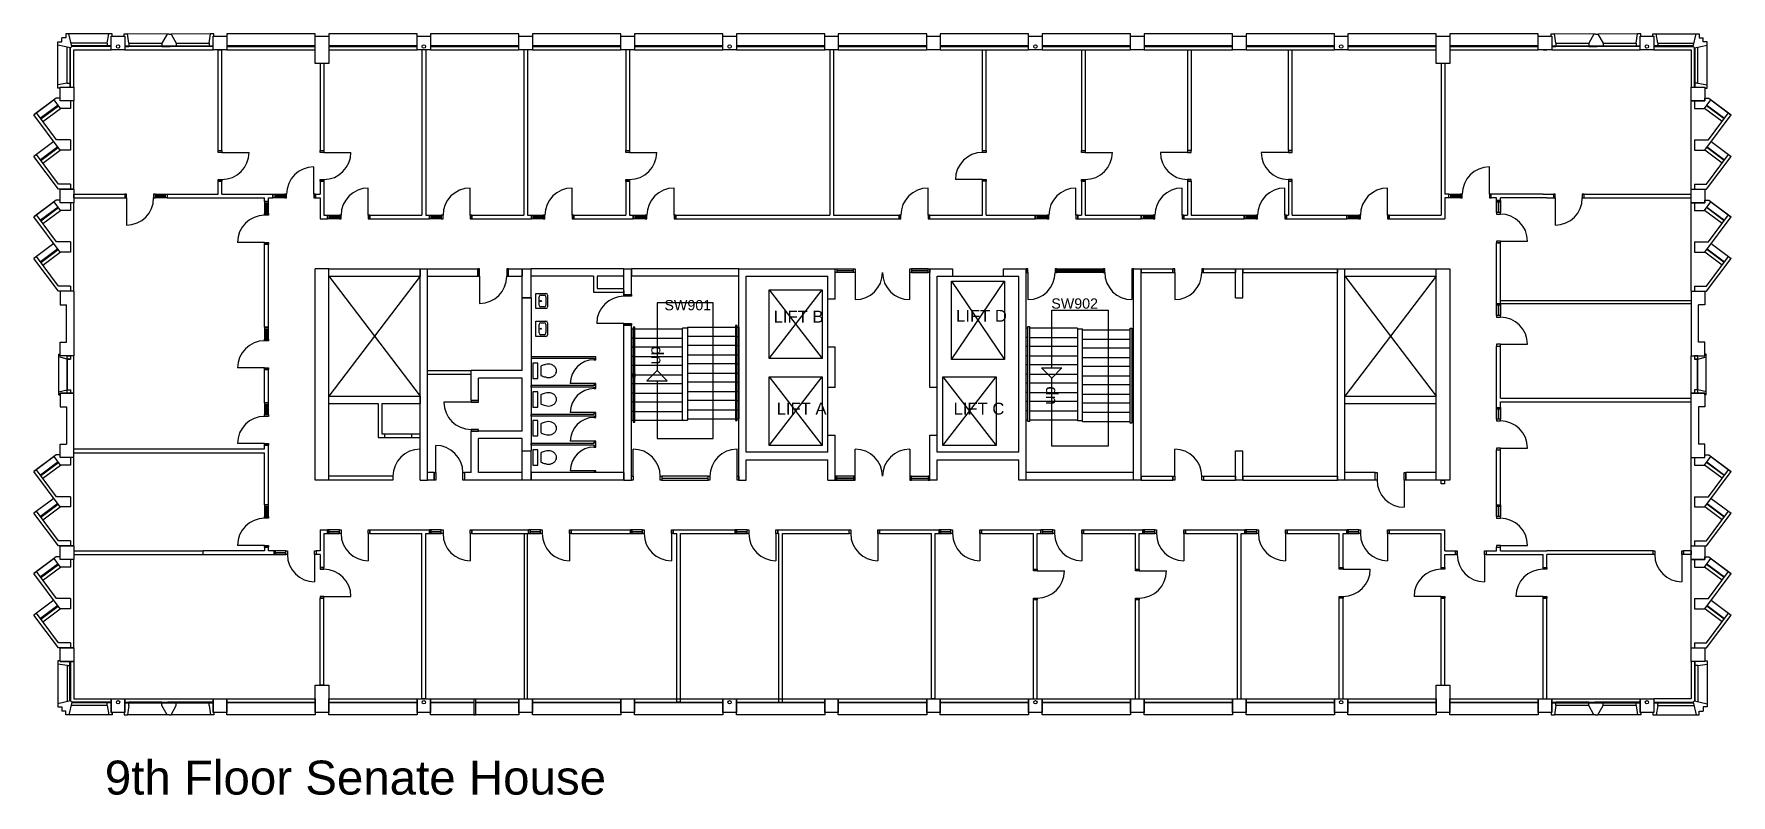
# Model space of a CAD drawing. Header units: millimetres. Extents: x -690 to 49260, y -22063 to 338.
import ezdxf

# ---------------------------------------------------------------- set-up
doc = ezdxf.new("R2010")
doc.units = ezdxf.units.MM
doc.header["$MEASUREMENT"] = 0
for name, color, linetype in [('BL', 8, 'Continuous'), ('BRICK_WALLS_P4', 1, 'Continuous'), ('COLUMNS_P5', 3, 'Continuous'), ('DR', 8, 'Continuous'), ('LIFTS AND STAIRS', 8, 'Continuous'), ('SANITARY_P1', 4, 'Continuous'), ('TEXT', 7, 'Continuous'), ('WA', 6, 'Continuous'), ('WA_EXT', 7, 'Continuous'), ('WN', 4, 'Continuous')]:
    doc.layers.add(name, color=color, linetype=linetype)
doc.layers.get('0').off()
doc.styles.add('arial', font='arial.ttf')
doc.styles.get("Standard").update_dxf_attribs({"font": 'arial.ttf'})

msp = doc.modelspace()

# ---------------------------------------------------------------- texts
at = {"layer": 'LIFTS AND STAIRS', "linetype": 'Continuous'}
for p in [(17747, -9390), (29367, -10574)]:
    msp.add_text('up', height=347.7, rotation=90, dxfattribs=at).set_placement(p)
at = {"layer": 'TEXT', "linetype": 'Continuous', "style": 'arial'}
for s, height, p in [('SW901', 300, (17867, -7794)), ('SW902', 300, (29254, -7746)), ('LIFT B', 350, (21083, -8157)), ('LIFT D', 350, (26452, -8133)), ('LIFT A', 350, (21171, -10865)), ('LIFT C', 350, (26377, -10865)), ('9th Floor Senate House', 1000, (1395, -22049))]:
    msp.add_text(s, height=height, dxfattribs=at).set_placement(p)

# ---------------------------------------------------------------- blocks, each defined once
blk = doc.blocks.new('wc8')
for p, q in [((170, -272), (-280, -272)), ((-280, -272), (-280, -422)), ((-280, -422), (170, -422)), ((-185, -186), (75, -186)), ((170, -422), (170, -272))]:
    blk.add_line(p, q)
for centre, radius, start, end in [((28, 44), 280, 160.8619, 180), ((28, 44), 280, 180, 199.1381), ((-12, 58), 237, 140.0439, 160.8619), ((-38, 80), 203, 116.3082, 140.0439), ((-55, 113), 166, 90, 116.3082), ((-55, 113), 166, 63.6918, 90), ((-71, 80), 203, 39.9561, 63.6918), ((-97, 58), 237, 19.1381, 39.9561), ((-138, 44), 280, 0, 19.1381), ((-138, 44), 280, 340.8619, 0), ((341, 71), 589, 191.5799, 204.7691), ((-38, -46), 203, 219.9561, 223.7742), ((-71, -46), 203, 316.2258, 320.0439), ((-451, 71), 589, 335.2309, 348.4201)]:
    blk.add_arc(centre, radius, start, end)
blk = doc.blocks.new('whb5')
for p, q in [((-225, 0), (225, 0)), ((-225, -300), (-225, 0)), ((225, 0), (225, -300)), ((-175, -250), (-175, -150)), ((175, -350), (-175, -350)), ((-125, -100), (125, -100)), ((125, -300), (-125, -300)), ((175, -150), (175, -250))]:
    blk.add_line(p, q)
blk.add_circle((0, -153), 14.3)
for centre, start, end in [((-175, -300), 180, 270), ((-125, -150), 90, 180), ((-125, -250), 180, 270), ((125, -150), 0, 90), ((125, -250), 270, 0), ((175, -300), 270, 0)]:
    blk.add_arc(centre, 50, start, end)

# ---------------------------------------------------------------- linework, layer by layer
at = {"layer": 'BL', "linetype": 'Continuous'}
for p, q in [((10675, -6792), (7985, -10322)), ((7985, -6792), (10675, -10322)), ((40585, -6792), (37895, -10322)), ((37895, -6792), (40585, -10322))]:
    msp.add_line(p, q, dxfattribs=at)
at = {"layer": 'BRICK_WALLS_P4', "linetype": 'Continuous'}
for p, q in [((7985, -6572), (10675, -6572)), ((7985, -6792), (7985, -6572)), ((7985, -6792), (10675, -6792)), ((10675, -6572), (10675, -6792)), ((10895, -6572), (12375, -6572)), ((10895, -6792), (10895, -6572)), ((10895, -6792), (12375, -6792)), ((12375, -6792), (12375, -6572)), ((13275, -6792), (13275, -6572)), ((13275, -6572), (13675, -6572)), ((13275, -6792), (13675, -6792)), ((13675, -6572), (13675, -6792)), ((16675, -6572), (13945, -6572)), ((13945, -6792), (13945, -6572)), ((15775, -6792), (13945, -6792)), ((15775, -6792), (15775, -7262)), ((16675, -6792), (15885, -6792)), ((15885, -6792), (15885, -7152)), ((16675, -6792), (16675, -6572)), ((20055, -6572), (16895, -6572)), ((16895, -6572), (16895, -6792)), ((20055, -6792), (16895, -6792)), ((37895, -6572), (40585, -6572)), ((37895, -6792), (37895, -6572)), ((37895, -6792), (40585, -6792)), ((40585, -6792), (40585, -6572)), ((13675, -9572), (13675, -7432)), ((13675, -7432), (13945, -7432)), ((13945, -7432), (13945, -11932)), ((15775, -7262), (16675, -7262)), ((15885, -7152), (16675, -7152)), ((16675, -7222), (16675, -7332)), ((13675, -9572), (12175, -9572)), ((12175, -10452), (12175, -9572)), ((13675, -9792), (12395, -9792)), ((12395, -10452), (12395, -9792)), ((13675, -11352), (13675, -9792)), ((7985, -10322), (10675, -10322)), ((7985, -10542), (7985, -10322)), ((10675, -10322), (10675, -10542)), ((12175, -10452), (12395, -10452)), ((37895, -10322), (40585, -10322)), ((37895, -10542), (37895, -10322)), ((40585, -10542), (40585, -10322)), ((7985, -10542), (9439, -10542)), ((9439, -10542), (9439, -11541)), ((9549, -10542), (9549, -11431)), ((9549, -10542), (10675, -10542)), ((37895, -10542), (40585, -10542)), ((9549, -11431), (10675, -11431)), ((9640, -11541), (9640, -11431)), ((10436, -11541), (10436, -11431)), ((10675, -11541), (10675, -11431)), ((13675, -11352), (12175, -11352)), ((12175, -12572), (12175, -11352)), ((9439, -11541), (10675, -11541)), ((13675, -11572), (12395, -11572)), ((12395, -12572), (12395, -11572)), ((13675, -11932), (13675, -11572)), ((13675, -11932), (13945, -11932)), ((10895, -12792), (10895, -12572)), ((11085, -12572), (10895, -12572)), ((11085, -12792), (10895, -12792)), ((11085, -12572), (11085, -12792)), ((12175, -12572), (11985, -12572)), ((11985, -12572), (11985, -12792)), ((13675, -12792), (11985, -12792)), ((13675, -12572), (12395, -12572)), ((13675, -12792), (13675, -12572)), ((13945, -12572), (13945, -12792)), ((16675, -12572), (13945, -12572)), ((16675, -12792), (13945, -12792)), ((16675, -12572), (16675, -12792)), ((31675, -12572), (28515, -12572)), ((31675, -12792), (28515, -12792)), ((31675, -12792), (31675, -12572)), ((38790, -12572), (37895, -12572)), ((37895, -12792), (37895, -12572)), ((38790, -12792), (37895, -12792)), ((38790, -12792), (38790, -12572)), ((40585, -12572), (39690, -12572)), ((39690, -12792), (39690, -12572)), ((40585, -12792), (39690, -12792)), ((40585, -12792), (40585, -12572)), ((40730, -12899), (40730, -12792)), ((40730, -12792), (40840, -12792)), ((40840, -12899), (40730, -12899)), ((40840, -12899), (40840, -12792))]:
    msp.add_line(p, q, dxfattribs=at)
at = {"layer": 'COLUMNS_P5', "linetype": 'Continuous'}
for p, q in [((7985, -6572), (7585, -6572)), ((7585, -12792), (7585, -6572)), ((7985, -12792), (7985, -6572)), ((10675, -12792), (10675, -6572)), ((10675, -6572), (10895, -6572)), ((10895, -12792), (10895, -6572)), ((13675, -7432), (13675, -6572)), ((13675, -6572), (13945, -6572)), ((13945, -7432), (13945, -6572)), ((16675, -7332), (16675, -6572)), ((16675, -6572), (16895, -6572)), ((16895, -7332), (16895, -6572)), ((20055, -6792), (20055, -6572)), ((20055, -12792), (20055, -6572)), ((20055, -6572), (22895, -6572)), ((20275, -6792), (22675, -6792)), ((20275, -11972), (20275, -6792)), ((22675, -7472), (22675, -6792)), ((22895, -7472), (22895, -6572)), ((25675, -6572), (26345, -6572)), ((25675, -10072), (25675, -6572)), ((25895, -6792), (26345, -6792)), ((25895, -10072), (25895, -6792)), ((26345, -6572), (26345, -6792)), ((26345, -6792), (27845, -6792)), ((27845, -6792), (27845, -6572)), ((27845, -6572), (28515, -6572)), ((27845, -6792), (28295, -6792)), ((28295, -11972), (28295, -6792)), ((28515, -12792), (28515, -6572)), ((31675, -12792), (31675, -6572)), ((31675, -6572), (31895, -6572)), ((31895, -12792), (31895, -6572)), ((34675, -7432), (34675, -6572)), ((34675, -6572), (34895, -6572)), ((34895, -7432), (34895, -6572)), ((37675, -6572), (37895, -6572)), ((37675, -12792), (37675, -6572)), ((37895, -12792), (37895, -6572)), ((485, -7232), (485, -9132)), ((13945, -7432), (13675, -7432)), ((16675, -7332), (16895, -7332)), ((22895, -7472), (22675, -7472)), ((22675, -8872), (22675, -7472)), ((34675, -7432), (34895, -7432)), ((48085, -7232), (48085, -9132)), ((265, -8732), (265, -7632)), ((48305, -8732), (48305, -7632)), ((16675, -12792), (16675, -8232)), ((16675, -8232), (16895, -8232)), ((16895, -12792), (16895, -8232)), ((22675, -8872), (22895, -8872)), ((22675, -10072), (22675, -8872)), ((22895, -10072), (22895, -8872)), ((485, -12132), (485, -10232)), ((22895, -10072), (22675, -10072)), ((22675, -11472), (22675, -10072)), ((25895, -10072), (25675, -10072)), ((25895, -11472), (25895, -10072)), ((48085, -12132), (48085, -10232)), ((265, -10632), (265, -11732)), ((48305, -10632), (48305, -11732)), ((22675, -11972), (22675, -11472)), ((22675, -11472), (22895, -11472)), ((22895, -12792), (22895, -11472)), ((25675, -12792), (25675, -11472)), ((25675, -11472), (25895, -11472)), ((25895, -11972), (25895, -11472)), ((13675, -12792), (13675, -11932)), ((13675, -11932), (13945, -11932)), ((13945, -12792), (13945, -11932)), ((22675, -11972), (20275, -11972)), ((28295, -11972), (25895, -11972)), ((34675, -12792), (34675, -11932)), ((34675, -11932), (34895, -11932)), ((34895, -12792), (34895, -11932)), ((20275, -12792), (20275, -12192)), ((20275, -12192), (22675, -12192)), ((22675, -12792), (22675, -12192)), ((25895, -12792), (25895, -12192)), ((25895, -12192), (28295, -12192)), ((28295, -12792), (28295, -12192)), ((7985, -12792), (7585, -12792)), ((10675, -12792), (10895, -12792)), ((13945, -12792), (13675, -12792)), ((16675, -12792), (16895, -12792)), ((20055, -12792), (20275, -12792)), ((22675, -12792), (22895, -12792)), ((25895, -12792), (25675, -12792)), ((28515, -12792), (28295, -12792)), ((28515, -12792), (28515, -12572)), ((31895, -12792), (31675, -12792)), ((34895, -12792), (34675, -12792)), ((37895, -12792), (37675, -12792))]:
    msp.add_line(p, q, dxfattribs=at)
for points in [[(1985, -132), (1585, -132), (1585, 268), (1985, 268), (1985, -132)], [(4985, -132), (4585, -132), (4585, 268), (4985, 268), (4985, -132)], [(7585, 268), (7985, 268), (7985, -532), (7585, -532), (7585, 268)], [(10985, -132), (10585, -132), (10585, 268), (10985, 268), (10985, -132)], [(13985, -132), (13585, -132), (13585, 268), (13985, 268), (13985, -132)], [(16985, -132), (16585, -132), (16585, 268), (16985, 268), (16985, -132)], [(19985, -132), (19585, -132), (19585, 268), (19985, 268), (19985, -132)], [(22985, -132), (22585, -132), (22585, 268), (22985, 268), (22985, -132)], [(25985, -132), (25585, -132), (25585, 268), (25985, 268), (25985, -132)], [(28985, -132), (28585, -132), (28585, 268), (28985, 268), (28985, -132)], [(31985, -132), (31585, -132), (31585, 268), (31985, 268), (31985, -132)], [(34985, -132), (34585, -132), (34585, 268), (34985, 268), (34985, -132)], [(37985, -132), (37585, -132), (37585, 268), (37985, 268), (37985, -132)], [(40585, 268), (40985, 268), (40985, -532), (40585, -532), (40585, 268)], [(43985, -132), (43585, -132), (43585, 268), (43985, 268), (43985, -132)], [(46985, -132), (46585, -132), (46585, 268), (46985, 268), (46985, -132)], [(485, -1632), (85, -1632), (85, -1232), (485, -1232), (485, -1632)], [(48485, -1632), (48085, -1632), (48085, -1232), (48485, -1232), (48485, -1632)], [(485, -4632), (85, -4632), (85, -4232), (485, -4232), (485, -4632)], [(48485, -4632), (48085, -4632), (48085, -4232), (48485, -4232), (48485, -4632)], [(40985, -12792), (40585, -12792), (40585, -6572), (40985, -6572), (40985, -12792)], [(485, -7232), (85, -7232), (85, -7632), (265, -7632)], [(48085, -7232), (48485, -7232), (48485, -7632), (48305, -7632)], [(485, -9132), (85, -9132), (85, -8732), (265, -8732)], [(48085, -9132), (48485, -9132), (48485, -8732), (48305, -8732)], [(485, -10232), (85, -10232), (85, -10632), (265, -10632)], [(48085, -10232), (48485, -10232), (48485, -10632), (48305, -10632)], [(485, -12132), (85, -12132), (85, -11732), (265, -11732)], [(48085, -12132), (48485, -12132), (48485, -11732), (48305, -11732)], [(485, -15132), (85, -15132), (85, -14732), (485, -14732), (485, -15132)], [(48485, -15132), (48085, -15132), (48085, -14732), (48485, -14732), (48485, -15132)], [(485, -18132), (85, -18132), (85, -17732), (485, -17732), (485, -18132)], [(48485, -18132), (48085, -18132), (48085, -17732), (48485, -17732), (48485, -18132)], [(7985, -19632), (7585, -19632), (7585, -18832), (7985, -18832), (7985, -19632)], [(40985, -19632), (40585, -19632), (40585, -18832), (40985, -18832), (40985, -19632)], [(1985, -19632), (1585, -19632), (1585, -19232), (1985, -19232), (1985, -19632)], [(4985, -19632), (4585, -19632), (4585, -19232), (4985, -19232), (4985, -19632)], [(10985, -19632), (10585, -19632), (10585, -19232), (10985, -19232), (10985, -19632)], [(13985, -19632), (13585, -19632), (13585, -19232), (13985, -19232), (13985, -19632)], [(16985, -19632), (16585, -19632), (16585, -19232), (16985, -19232), (16985, -19632)], [(19985, -19632), (19585, -19632), (19585, -19232), (19985, -19232), (19985, -19632)], [(22985, -19632), (22585, -19632), (22585, -19232), (22985, -19232), (22985, -19632)], [(25985, -19632), (25585, -19632), (25585, -19232), (25985, -19232), (25985, -19632)], [(28985, -19632), (28585, -19632), (28585, -19232), (28985, -19232), (28985, -19632)], [(31985, -19632), (31585, -19632), (31585, -19232), (31985, -19232), (31985, -19632)], [(34985, -19632), (34585, -19632), (34585, -19232), (34985, -19232), (34985, -19632)], [(37985, -19632), (37585, -19632), (37585, -19232), (37985, -19232), (37985, -19632)], [(43985, -19632), (43585, -19632), (43585, -19232), (43985, -19232), (43985, -19632)], [(46985, -19632), (46585, -19632), (46585, -19232), (46985, -19232), (46985, -19632)]]:
    msp.add_lwpolyline(points, dxfattribs=at)
at = {"layer": 'COLUMNS_P5', "color": 4, "linetype": 'Continuous', "lineweight": -3}
for centre in [(1785, -32), (10785, -32), (19785, -32), (28785, -32), (37785, -32), (46785, -32), (1785, -19332), (10785, -19332), (19785, -19332), (28785, -19332), (37785, -19332), (46785, -19332)]:
    msp.add_circle(centre, 50, dxfattribs=at)
at = {"layer": 'DR', "linetype": 'Continuous'}
for p, q in [((4840, -3147), (5640, -3147)), ((7840, -3147), (8640, -3147)), ((16840, -3147), (17640, -3147)), ((30250, -3147), (31050, -3147)), ((33263, -3147), (32463, -3147)), ((36230, -3147), (35430, -3147)), ((7545, -4377), (7545, -3577)), ((27230, -3947), (26430, -3947)), ((42150, -4377), (42150, -3577)), ((2033, -4487), (2033, -5287)), ((9150, -4997), (9150, -4197)), ((12150, -4997), (12150, -4197)), ((15150, -4997), (15150, -4197)), ((18150, -4997), (18150, -4197)), ((25625, -4997), (25625, -4197)), ((29980, -4997), (29980, -4197)), ((33103, -4997), (33103, -4197)), ((36126, -4997), (36126, -4197)), ((39150, -4997), (39150, -4197)), ((44083, -4487), (44083, -5287)), ((6100, -5797), (5300, -5797)), ((42470, -5763), (43270, -5763)), ((12425, -6792), (12425, -7592)), ((23485, -6682), (23485, -7482)), ((25085, -7482), (25085, -6682)), ((28565, -6682), (28565, -7482)), ((29415, -6682), (29415, -6627)), ((31625, -6682), (31625, -7482)), ((32885, -6682), (32885, -7482)), ((16675, -8182), (15875, -8182)), ((42470, -8797), (43270, -8797)), ((6100, -9492), (5300, -9492)), ((12175, -10502), (11375, -10502)), ((15796, -10801), (15096, -10801)), ((6100, -11717), (5300, -11717)), ((10675, -12682), (10675, -11882)), ((11135, -12572), (11135, -11772)), ((15796, -11651), (15096, -11651)), ((16945, -12682), (16945, -11882)), ((20005, -12682), (20005, -11882)), ((23485, -12682), (23485, -11882)), ((25085, -11882), (25085, -12682)), ((32885, -12682), (32885, -11882)), ((42470, -11852), (43270, -11852)), ((15796, -12522), (15096, -12522)), ((17795, -12682), (17795, -12737)), ((39640, -12792), (39640, -13592)), ((9150, -14367), (9150, -15167)), ((12150, -14367), (12150, -15167)), ((15070, -14367), (15070, -15167)), ((18070, -14367), (18070, -15167)), ((21150, -14367), (21150, -15167)), ((24150, -14367), (24150, -15167)), ((27150, -14367), (27150, -15167)), ((30150, -14367), (30150, -15167)), ((33150, -14367), (33150, -15167)), ((36150, -14367), (36150, -15167)), ((39150, -14367), (39150, -15167)), ((6100, -14717), (5300, -14717)), ((42470, -14717), (43270, -14717)), ((7570, -14987), (7570, -15787)), ((28840, -15467), (29640, -15467)), ((31840, -15467), (32640, -15467)), ((37840, -15417), (38640, -15417)), ((42000, -14987), (42000, -15787)), ((47815, -14987), (47815, -15787)), ((7840, -16217), (8640, -16217)), ((40730, -16217), (39930, -16217)), ((43730, -16217), (42930, -16217))]:
    msp.add_line(p, q, dxfattribs=at)
at = {"layer": 'DR'}
for p, q in [((15796, -9951), (15096, -9951)), ((15796, -10012), (15796, -9976)), ((15846, -10012), (15846, -9976))]:
    msp.add_line(p, q, dxfattribs=at)
at = {"layer": 'DR', "linetype": 'Continuous'}
for points in [[(4730, -3147), (4730, -3097), (4840, -3097), (4840, -3147), (4730, -3147)], [(7730, -3147), (7730, -3097), (7840, -3097), (7840, -3147), (7730, -3147)], [(16730, -3147), (16730, -3097), (16840, -3097), (16840, -3147), (16730, -3147)], [(27340, -3097), (27340, -3147), (27230, -3147), (27230, -3097), (27340, -3097)], [(30140, -3147), (30140, -3097), (30250, -3097), (30250, -3147), (30140, -3147)], [(33373, -3147), (33373, -3097), (33263, -3097), (33263, -3147), (33373, -3147)], [(36340, -3147), (36340, -3097), (36230, -3097), (36230, -3147), (36340, -3147)], [(4730, -3997), (4730, -3947), (4840, -3947), (4840, -3997), (4730, -3997)], [(7730, -3997), (7730, -3947), (7840, -3947), (7840, -3997), (7730, -3997)], [(16730, -3997), (16730, -3947), (16840, -3947), (16840, -3997), (16730, -3997)], [(27340, -3947), (27340, -3997), (27230, -3997), (27230, -3947), (27340, -3947)], [(30140, -3997), (30140, -3947), (30250, -3947), (30250, -3997), (30140, -3997)], [(33373, -3997), (33373, -3947), (33263, -3947), (33263, -3997), (33373, -3997)], [(36340, -3997), (36340, -3947), (36230, -3947), (36230, -3997), (36340, -3997)], [(2033, -4377), (1983, -4377), (1983, -4487), (2033, -4487), (2033, -4377)], [(2883, -4377), (2833, -4377), (2833, -4487), (2883, -4487), (2883, -4377)], [(3183, -4487), (3183, -4377), (3233, -4377), (3233, -4487), (3183, -4487)], [(6395, -4377), (6395, -4487), (6345, -4487), (6345, -4377), (6395, -4377)], [(6695, -4487), (6745, -4487), (6745, -4377), (6695, -4377), (6695, -4487)], [(7545, -4487), (7595, -4487), (7595, -4377), (7545, -4377), (7545, -4487)], [(41000, -4377), (41000, -4487), (40950, -4487), (40950, -4377), (41000, -4377)], [(41300, -4487), (41350, -4487), (41350, -4377), (41300, -4377), (41300, -4487)], [(42150, -4487), (42200, -4487), (42200, -4377), (42150, -4377), (42150, -4487)], [(44083, -4377), (44033, -4377), (44033, -4487), (44083, -4487), (44083, -4377)], [(44933, -4377), (44883, -4377), (44883, -4487), (44933, -4487), (44933, -4377)], [(6100, -4647), (6210, -4647), (6210, -4597), (6100, -4597), (6100, -4647)], [(6210, -4947), (6210, -4997), (6100, -4997), (6100, -4947), (6210, -4947)], [(42470, -4613), (42360, -4613), (42360, -4563), (42470, -4563), (42470, -4613)], [(42360, -4913), (42360, -4963), (42470, -4963), (42470, -4913), (42360, -4913)], [(8000, -4997), (8000, -5107), (7950, -5107), (7950, -4997), (8000, -4997)], [(8300, -5107), (8350, -5107), (8350, -4997), (8300, -4997), (8300, -5107)], [(9150, -5107), (9200, -5107), (9200, -4997), (9150, -4997), (9150, -5107)], [(11000, -4997), (11000, -5107), (10950, -5107), (10950, -4997), (11000, -4997)], [(11300, -5107), (11350, -5107), (11350, -4997), (11300, -4997), (11300, -5107)], [(12150, -5107), (12200, -5107), (12200, -4997), (12150, -4997), (12150, -5107)], [(14000, -4997), (14000, -5107), (13950, -5107), (13950, -4997), (14000, -4997)], [(14300, -5107), (14350, -5107), (14350, -4997), (14300, -4997), (14300, -5107)], [(15150, -5107), (15200, -5107), (15200, -4997), (15150, -4997), (15150, -5107)], [(17000, -4997), (17000, -5107), (16950, -5107), (16950, -4997), (17000, -4997)], [(17300, -5107), (17350, -5107), (17350, -4997), (17300, -4997), (17300, -5107)], [(18150, -5107), (18200, -5107), (18200, -4997), (18150, -4997), (18150, -5107)], [(24775, -5107), (24825, -5107), (24825, -4997), (24775, -4997), (24775, -5107)], [(25625, -5107), (25675, -5107), (25675, -4997), (25625, -4997), (25625, -5107)], [(28830, -4997), (28830, -5107), (28780, -5107), (28780, -4997), (28830, -4997)], [(29130, -5107), (29180, -5107), (29180, -4997), (29130, -4997), (29130, -5107)], [(29980, -5107), (30030, -5107), (30030, -4997), (29980, -4997), (29980, -5107)], [(31953, -4997), (31953, -5107), (31903, -5107), (31903, -4997), (31953, -4997)], [(32253, -5107), (32303, -5107), (32303, -4997), (32253, -4997), (32253, -5107)], [(33103, -5107), (33153, -5107), (33153, -4997), (33103, -4997), (33103, -5107)], [(34976, -4997), (34976, -5107), (34926, -5107), (34926, -4997), (34976, -4997)], [(35276, -5107), (35326, -5107), (35326, -4997), (35276, -4997), (35276, -5107)], [(36126, -5107), (36176, -5107), (36176, -4997), (36126, -4997), (36126, -5107)], [(38000, -4997), (38000, -5107), (37950, -5107), (37950, -4997), (38000, -4997)], [(38300, -5107), (38350, -5107), (38350, -4997), (38300, -4997), (38300, -5107)], [(39150, -5107), (39200, -5107), (39200, -4997), (39150, -4997), (39150, -5107)], [(6210, -5797), (6210, -5847), (6100, -5847), (6100, -5797), (6210, -5797)], [(42360, -5763), (42360, -5813), (42470, -5813), (42470, -5763), (42360, -5763)], [(12425, -6572), (12375, -6572), (12375, -6792), (12425, -6792), (12425, -6572)], [(13275, -6572), (13225, -6572), (13225, -6792), (13275, -6792), (13275, -6572)], [(22945, -6572), (22945, -6682), (22895, -6682), (22895, -6572), (22945, -6572)], [(23485, -6572), (23485, -6682), (23435, -6682), (23435, -6572), (23485, -6572)], [(25135, -6572), (25135, -6682), (25085, -6682), (25085, -6572), (25135, -6572)], [(25675, -6572), (25675, -6682), (25625, -6682), (25625, -6572), (25675, -6572)], [(28565, -6682), (28565, -6572), (28515, -6572), (28515, -6682), (28565, -6682)], [(29415, -6682), (29415, -6572), (29365, -6572), (29365, -6682), (29415, -6682)], [(30825, -6682), (30825, -6572), (30775, -6572), (30775, -6682), (30825, -6682)], [(31675, -6682), (31675, -6572), (31625, -6572), (31625, -6682), (31675, -6682)], [(32885, -6572), (32835, -6572), (32835, -6682), (32885, -6682), (32885, -6572)], [(33735, -6572), (33685, -6572), (33685, -6682), (33735, -6682), (33735, -6572)], [(16895, -7332), (16895, -7382), (16675, -7382), (16675, -7332), (16895, -7332)], [(42470, -7647), (42360, -7647), (42360, -7597), (42470, -7597), (42470, -7647)], [(42360, -7947), (42360, -7997), (42470, -7997), (42470, -7947), (42360, -7947)], [(6100, -8342), (6210, -8342), (6210, -8292), (6100, -8292), (6100, -8342)], [(16895, -8182), (16895, -8232), (16675, -8232), (16675, -8182), (16895, -8182)], [(6210, -8642), (6210, -8692), (6100, -8692), (6100, -8642), (6210, -8642)], [(42360, -8797), (42360, -8847), (42470, -8847), (42470, -8797), (42360, -8797)], [(6210, -9492), (6210, -9542), (6100, -9542), (6100, -9492), (6210, -9492)], [(17000, -9656), (17000, -9766), (16950, -9766), (16950, -9656), (17000, -9656)], [(12395, -10502), (12395, -10452), (12175, -10452), (12175, -10502), (12395, -10502)], [(15796, -10076), (15796, -10101), (15846, -10101), (15846, -10076), (15796, -10076)], [(15796, -10076), (15796, -10101), (15846, -10101), (15846, -10076), (15796, -10076)], [(6100, -10567), (6210, -10567), (6210, -10517), (6100, -10517), (6100, -10567)], [(6210, -10867), (6210, -10917), (6100, -10917), (6100, -10867), (6210, -10867)], [(15796, -10801), (15796, -10826), (15846, -10826), (15846, -10801), (15796, -10801)], [(15796, -10926), (15796, -10951), (15846, -10951), (15846, -10926), (15796, -10926)], [(15796, -10926), (15796, -10951), (15846, -10951), (15846, -10926), (15796, -10926)], [(42470, -10702), (42360, -10702), (42360, -10652), (42470, -10652), (42470, -10702)], [(12395, -11352), (12395, -11302), (12175, -11302), (12175, -11352), (12395, -11352)], [(42360, -11002), (42360, -11052), (42470, -11052), (42470, -11002), (42360, -11002)], [(6210, -11717), (6210, -11767), (6100, -11767), (6100, -11717), (6210, -11717)], [(15796, -11651), (15796, -11676), (15846, -11676), (15846, -11651), (15796, -11651)], [(15796, -11797), (15796, -11822), (15846, -11822), (15846, -11797), (15796, -11797)], [(15796, -11797), (15796, -11822), (15846, -11822), (15846, -11797), (15796, -11797)], [(42360, -11852), (42360, -11902), (42470, -11902), (42470, -11852), (42360, -11852)], [(11135, -12792), (11085, -12792), (11085, -12572), (11135, -12572), (11135, -12792)], [(11985, -12792), (11935, -12792), (11935, -12572), (11985, -12572), (11985, -12792)], [(15796, -12522), (15796, -12547), (15846, -12547), (15846, -12522), (15796, -12522)], [(16945, -12682), (16945, -12792), (16895, -12792), (16895, -12682), (16945, -12682)], [(17795, -12682), (17795, -12792), (17745, -12792), (17745, -12682), (17795, -12682)], [(19205, -12682), (19205, -12792), (19155, -12792), (19155, -12682), (19205, -12682)], [(20055, -12682), (20055, -12792), (20005, -12792), (20005, -12682), (20055, -12682)], [(22945, -12792), (22945, -12682), (22895, -12682), (22895, -12792), (22945, -12792)], [(23485, -12792), (23485, -12682), (23435, -12682), (23435, -12792), (23485, -12792)], [(25135, -12792), (25135, -12682), (25085, -12682), (25085, -12792), (25135, -12792)], [(25675, -12792), (25675, -12682), (25625, -12682), (25625, -12792), (25675, -12792)], [(32885, -12792), (32835, -12792), (32835, -12682), (32885, -12682), (32885, -12792)], [(33735, -12792), (33685, -12792), (33685, -12682), (33735, -12682), (33735, -12792)], [(38790, -12572), (38840, -12572), (38840, -12792), (38790, -12792), (38790, -12572)], [(39640, -12572), (39690, -12572), (39690, -12792), (39640, -12792), (39640, -12572)], [(6100, -13567), (6210, -13567), (6210, -13517), (6100, -13517), (6100, -13567)], [(6210, -13867), (6210, -13917), (6100, -13917), (6100, -13867), (6210, -13867)], [(42470, -13567), (42360, -13567), (42360, -13517), (42470, -13517), (42470, -13567)], [(42360, -13867), (42360, -13917), (42470, -13917), (42470, -13867), (42360, -13867)], [(8000, -14367), (8000, -14257), (7950, -14257), (7950, -14367), (8000, -14367)], [(8300, -14257), (8350, -14257), (8350, -14367), (8300, -14367), (8300, -14257)], [(9150, -14257), (9200, -14257), (9200, -14367), (9150, -14367), (9150, -14257)], [(11000, -14367), (11000, -14257), (10950, -14257), (10950, -14367), (11000, -14367)], [(11300, -14257), (11350, -14257), (11350, -14367), (11300, -14367), (11300, -14257)], [(12150, -14257), (12200, -14257), (12200, -14367), (12150, -14367), (12150, -14257)], [(13920, -14367), (13920, -14257), (13870, -14257), (13870, -14367), (13920, -14367)], [(14220, -14257), (14270, -14257), (14270, -14367), (14220, -14367), (14220, -14257)], [(15070, -14257), (15120, -14257), (15120, -14367), (15070, -14367), (15070, -14257)], [(16920, -14367), (16920, -14257), (16870, -14257), (16870, -14367), (16920, -14367)], [(17220, -14257), (17270, -14257), (17270, -14367), (17220, -14367), (17220, -14257)], [(18070, -14257), (18120, -14257), (18120, -14367), (18070, -14367), (18070, -14257)], [(20000, -14367), (20000, -14257), (19950, -14257), (19950, -14367), (20000, -14367)], [(20300, -14257), (20350, -14257), (20350, -14367), (20300, -14367), (20300, -14257)], [(21150, -14257), (21200, -14257), (21200, -14367), (21150, -14367), (21150, -14257)], [(23300, -14257), (23350, -14257), (23350, -14367), (23300, -14367), (23300, -14257)], [(24150, -14257), (24200, -14257), (24200, -14367), (24150, -14367), (24150, -14257)], [(26000, -14367), (26000, -14257), (25950, -14257), (25950, -14367), (26000, -14367)], [(26300, -14257), (26350, -14257), (26350, -14367), (26300, -14367), (26300, -14257)], [(27150, -14257), (27200, -14257), (27200, -14367), (27150, -14367), (27150, -14257)], [(29000, -14367), (29000, -14257), (28950, -14257), (28950, -14367), (29000, -14367)], [(29300, -14257), (29350, -14257), (29350, -14367), (29300, -14367), (29300, -14257)], [(30150, -14257), (30200, -14257), (30200, -14367), (30150, -14367), (30150, -14257)], [(32000, -14367), (32000, -14257), (31950, -14257), (31950, -14367), (32000, -14367)], [(32300, -14257), (32350, -14257), (32350, -14367), (32300, -14367), (32300, -14257)], [(33150, -14257), (33200, -14257), (33200, -14367), (33150, -14367), (33150, -14257)], [(35000, -14367), (35000, -14257), (34950, -14257), (34950, -14367), (35000, -14367)], [(35300, -14257), (35350, -14257), (35350, -14367), (35300, -14367), (35300, -14257)], [(36150, -14257), (36200, -14257), (36200, -14367), (36150, -14367), (36150, -14257)], [(38000, -14367), (38000, -14257), (37950, -14257), (37950, -14367), (38000, -14367)], [(38300, -14257), (38350, -14257), (38350, -14367), (38300, -14367), (38300, -14257)], [(39150, -14257), (39200, -14257), (39200, -14367), (39150, -14367), (39150, -14257)], [(6210, -14717), (6210, -14767), (6100, -14767), (6100, -14717), (6210, -14717)], [(6420, -14987), (6420, -14877), (6370, -14877), (6370, -14987), (6420, -14987)], [(6720, -14877), (6770, -14877), (6770, -14987), (6720, -14987), (6720, -14877)], [(7570, -14877), (7620, -14877), (7620, -14987), (7570, -14987), (7570, -14877)], [(41150, -14877), (41200, -14877), (41200, -14987), (41150, -14987), (41150, -14877)], [(42000, -14877), (42050, -14877), (42050, -14987), (42000, -14987), (42000, -14877)], [(42360, -14717), (42360, -14767), (42470, -14767), (42470, -14717), (42360, -14717)], [(46965, -14877), (47015, -14877), (47015, -14987), (46965, -14987), (46965, -14877)], [(47815, -14877), (47865, -14877), (47865, -14987), (47815, -14987), (47815, -14877)], [(7730, -15367), (7730, -15417), (7840, -15417), (7840, -15367), (7730, -15367)], [(28730, -15467), (28730, -15417), (28840, -15417), (28840, -15467), (28730, -15467)], [(31730, -15467), (31730, -15417), (31840, -15417), (31840, -15467), (31730, -15467)], [(37730, -15417), (37730, -15367), (37840, -15367), (37840, -15417), (37730, -15417)], [(40840, -15367), (40840, -15417), (40730, -15417), (40730, -15367), (40840, -15367)], [(43840, -15367), (43840, -15417), (43730, -15417), (43730, -15367), (43840, -15367)], [(7730, -16217), (7730, -16267), (7840, -16267), (7840, -16217), (7730, -16217)], [(28730, -16317), (28730, -16267), (28840, -16267), (28840, -16317), (28730, -16317)], [(31730, -16317), (31730, -16267), (31840, -16267), (31840, -16317), (31730, -16317)], [(37730, -16267), (37730, -16217), (37840, -16217), (37840, -16267), (37730, -16267)], [(40840, -16217), (40840, -16267), (40730, -16267), (40730, -16217), (40840, -16217)], [(43840, -16217), (43840, -16267), (43730, -16267), (43730, -16217), (43840, -16217)]]:
    msp.add_lwpolyline(points, dxfattribs=at)
at = {"layer": 'DR'}
for points in [[(15796, -9226), (15796, -9251), (15846, -9251), (15846, -9226), (15796, -9226)], [(15796, -9226), (15796, -9251), (15846, -9251), (15846, -9226), (15796, -9226)], [(15796, -9951), (15796, -9976), (15846, -9976), (15846, -9951), (15796, -9951)]]:
    msp.add_lwpolyline(points, dxfattribs=at)
at = {"layer": 'DR', "linetype": 'Continuous'}
for centre, radius, start, end in [((4840, -3147), 800, 270, 0), ((7840, -3147), 800, 270, 0), ((16840, -3147), 800, 270, 0), ((27230, -3947), 800, 90, 180), ((30250, -3147), 800, 270, 0), ((33263, -3147), 800, 180, 270), ((36230, -3147), 800, 180, 270), ((7545, -4377), 800, 90, 180), ((42150, -4377), 800, 90, 180), ((2033, -4487), 800, 270, 0), ((9150, -4997), 800, 90, 180), ((12150, -4997), 800, 90, 180), ((15150, -4997), 800, 90, 180), ((18150, -4997), 800, 90, 180), ((25625, -4997), 800, 90, 180), ((29980, -4997), 800, 90, 180), ((33103, -4997), 800, 90, 180), ((36126, -4997), 800, 90, 180), ((39150, -4997), 800, 90, 180), ((44083, -4487), 800, 270, 0), ((42470, -5763), 800, 0, 90), ((6100, -5797), 800, 90, 180), ((12425, -6792), 800, 270, 0), ((23485, -6682), 800, 270, 0), ((25085, -6682), 800, 180, 270), ((28565, -6682), 800, 270, 0), ((31625, -6682), 800, 180, 270), ((32885, -6682), 800, 270, 0), ((16675, -8182), 800, 90, 180), ((42470, -8797), 800, 0, 90), ((6100, -9492), 800, 90, 180), ((15796, -10801), 700, 90, 180), ((6100, -11717), 800, 90, 180), ((12175, -10502), 800, 180, 270), ((15796, -11651), 700, 90, 180), ((42470, -11852), 800, 0, 90), ((10675, -12682), 800, 90, 180), ((11135, -12572), 800, 0, 90), ((15796, -12522), 700, 90, 180), ((16945, -12682), 800, 0, 90), ((20005, -12682), 800, 90, 180), ((23485, -12682), 800, 0, 90), ((25085, -12682), 800, 90, 180), ((32885, -12682), 800, 0, 90), ((39640, -12792), 800, 180, 270), ((6100, -14717), 800, 90, 180), ((42470, -14717), 800, 0, 90), ((9150, -14367), 800, 180, 270), ((12150, -14367), 800, 180, 270), ((15070, -14367), 800, 180, 270), ((18070, -14367), 800, 180, 270), ((21150, -14367), 800, 180, 270), ((24150, -14367), 800, 180, 270), ((27150, -14367), 800, 180, 270), ((30150, -14367), 800, 180, 270), ((33150, -14367), 800, 180, 270), ((36150, -14367), 800, 180, 270), ((39150, -14367), 800, 180, 270), ((7570, -14987), 800, 180, 270), ((7840, -16217), 800, 0, 90), ((28840, -15467), 800, 270, 0), ((31840, -15467), 800, 270, 0), ((37840, -15417), 800, 270, 0), ((40730, -16217), 800, 90, 180), ((42000, -14987), 800, 180, 270), ((43730, -16217), 800, 90, 180), ((47815, -14987), 800, 180, 270)]:
    msp.add_arc(centre, radius, start, end, dxfattribs=at)
at = {"layer": 'DR'}
msp.add_arc((15796, -9951), 700, 90, 180, dxfattribs=at)
at = {"layer": 'LIFTS AND STAIRS', "linetype": 'Continuous'}
for p, q in [((26314, -6943), (27876, -9243)), ((26314, -9243), (27876, -6943)), ((20951, -7196), (22514, -9217)), ((20951, -9217), (22514, -7196)), ((16895, -8342), (16895, -11042)), ((16895, -8342), (16945, -8342)), ((16995, -8292), (16945, -8292)), ((16945, -8292), (16945, -11092)), ((16995, -11092), (16995, -8292)), ((16995, -8342), (18400, -8342)), ((18400, -11042), (18400, -8317)), ((18550, -8317), (18400, -8317)), ((18550, -8292), (18550, -11026)), ((18550, -8292), (19955, -8292)), ((20005, -8292), (20055, -8292)), ((20055, -8292), (20055, -10992)), ((28515, -11022), (28515, -8322)), ((28565, -8322), (28515, -8322)), ((28565, -11072), (28565, -8272)), ((28565, -8272), (28615, -8272)), ((28615, -8272), (28615, -11072)), ((30020, -8322), (28615, -8322)), ((30020, -8322), (30020, -11047)), ((30020, -8337), (30170, -8337)), ((30170, -11072), (30170, -8337)), ((30170, -8372), (31575, -8372)), ((31625, -8372), (31675, -8372)), ((31675, -11072), (31675, -8372)), ((16945, -8612), (16895, -8612)), ((16945, -8882), (16895, -8882)), ((16995, -8612), (18400, -8612)), ((18400, -8882), (16995, -8882)), ((19955, -8562), (18550, -8562)), ((19955, -8832), (18550, -8832)), ((20005, -8562), (20055, -8562)), ((20005, -8832), (20055, -8832)), ((28565, -8592), (28515, -8592)), ((28565, -8862), (28515, -8862)), ((28615, -8592), (30020, -8592)), ((30020, -8862), (28615, -8862)), ((30170, -8642), (31575, -8642)), ((31575, -8912), (30170, -8912)), ((31625, -8642), (31675, -8642)), ((31625, -8912), (31675, -8912)), ((16945, -9152), (16895, -9152)), ((16945, -9422), (16895, -9422)), ((16995, -9152), (18400, -9152)), ((18400, -9422), (16995, -9422)), ((18550, -9102), (19955, -9102)), ((19955, -9372), (18550, -9372)), ((20005, -9102), (20055, -9102)), ((20005, -9372), (20055, -9372)), ((28565, -9132), (28515, -9132)), ((28565, -9402), (28515, -9402)), ((28615, -9132), (30020, -9132)), ((30020, -9402), (28615, -9402)), ((30170, -9182), (31575, -9182)), ((31575, -9452), (30170, -9452)), ((31625, -9182), (31675, -9182)), ((31625, -9452), (31675, -9452)), ((16945, -9692), (16895, -9692)), ((16945, -9962), (16895, -9962)), ((16995, -9692), (18400, -9692)), ((18400, -9962), (16995, -9962)), ((18550, -9642), (19955, -9642)), ((19955, -9912), (18550, -9912)), ((20005, -9642), (20055, -9642)), ((20005, -9912), (20055, -9912)), ((20951, -9754), (22514, -11775)), ((20951, -11775), (22514, -9754)), ((26064, -9754), (27626, -11775)), ((26064, -11775), (27626, -9754)), ((28565, -9672), (28515, -9672)), ((28565, -9942), (28515, -9942)), ((28615, -9672), (30020, -9672)), ((30020, -9942), (28615, -9942)), ((30170, -9722), (31575, -9722)), ((31625, -9722), (31675, -9722)), ((16945, -10232), (16895, -10232)), ((16995, -10232), (18400, -10232)), ((18550, -10182), (19955, -10182)), ((19955, -10452), (18550, -10452)), ((20005, -10182), (20055, -10182)), ((20005, -10452), (20055, -10452)), ((28565, -10212), (28515, -10212)), ((28565, -10482), (28515, -10482)), ((28615, -10212), (30020, -10212)), ((30020, -10482), (28615, -10482)), ((31575, -9992), (30170, -9992)), ((30170, -10262), (31575, -10262)), ((31625, -9992), (31675, -9992)), ((31625, -10262), (31675, -10262)), ((16945, -10502), (16895, -10502)), ((16945, -10772), (16895, -10772)), ((18400, -10502), (16995, -10502)), ((16995, -10772), (18400, -10772)), ((18550, -10722), (19955, -10722)), ((20005, -10722), (20055, -10722)), ((28565, -10752), (28515, -10752)), ((28615, -10752), (30020, -10752)), ((31575, -10532), (30170, -10532)), ((31575, -10802), (30170, -10802)), ((31625, -10532), (31675, -10532)), ((31625, -10802), (31675, -10802)), ((16945, -11042), (16895, -11042)), ((16945, -11092), (16995, -11092)), ((18400, -11042), (16995, -11042)), ((18400, -11026), (18550, -11026)), ((18550, -10992), (19955, -10992)), ((20005, -10992), (20055, -10992)), ((28515, -11022), (28565, -11022)), ((28615, -11072), (28565, -11072)), ((28615, -11022), (30020, -11022)), ((30170, -11047), (30020, -11047)), ((30170, -11072), (31575, -11072)), ((31625, -11072), (31675, -11072))]:
    msp.add_line(p, q, dxfattribs=at)
for points in [[(27876, -9243), (26314, -9243), (26314, -6943), (27876, -6943), (27876, -9243)], [(22514, -9217), (20951, -9217), (20951, -7196), (22514, -7196), (22514, -9217)], [(17648, -9872), (17648, -11573), (19303, -11573), (19303, -7572)], [(19303, -7572), (17648, -7572), (17648, -9572)], [(29268, -9491), (29268, -7791), (30923, -7791), (30923, -11791)], [(20005, -8242), (19955, -8242), (19955, -11042), (20005, -11042), (20005, -8242)], [(31625, -11122), (31575, -11122), (31575, -8322), (31625, -8322), (31625, -11122)], [(17648, -9572), (17348, -9872), (17948, -9872), (17648, -9572)], [(22514, -11775), (20951, -11775), (20951, -9754), (22514, -9754), (22514, -11775)], [(27626, -11775), (26064, -11775), (26064, -9754), (27626, -9754), (27626, -11775)], [(29268, -9791), (28968, -9491), (29568, -9491), (29268, -9791)], [(30923, -11791), (29268, -11791), (29268, -9791)]]:
    msp.add_lwpolyline(points, dxfattribs=at)
at = {"layer": 'WA', "linetype": 'Continuous'}
for p, q in [((4730, -3097), (4730, -132)), ((4730, -132), (4840, -132)), ((4840, -3097), (4840, -132)), ((10730, -132), (10730, -4997)), ((10840, -132), (10730, -132)), ((10840, -132), (10840, -4997)), ((13730, -132), (13730, -4997)), ((13840, -132), (13730, -132)), ((13840, -132), (13840, -4997)), ((16840, -132), (16730, -132)), ((16730, -132), (16730, -3097)), ((16840, -132), (16730, -132)), ((16840, -132), (16840, -3097)), ((22730, -132), (22730, -4997)), ((22840, -132), (22730, -132)), ((22840, -132), (22840, -4997)), ((27340, -32), (27230, -32)), ((27230, -3097), (27230, -132)), ((27340, -3097), (27340, -132)), ((30250, -32), (30140, -32)), ((30140, -132), (30140, -3097)), ((30250, -132), (30250, -3097)), ((33373, -32), (33263, -32)), ((33263, -132), (33263, -3097)), ((33373, -132), (33373, -3097)), ((36340, -32), (36230, -32)), ((36230, -3097), (36230, -132)), ((36340, -3097), (36340, -132)), ((43730, -132), (43840, -132)), ((7730, -532), (7730, -3097)), ((7840, -532), (7840, -3097)), ((40730, -532), (40730, -3367)), ((40730, -532), (40730, -4997)), ((40840, -532), (40730, -532)), ((40840, -532), (40840, -4267)), ((4730, -3097), (4840, -3097)), ((7730, -3097), (7840, -3097)), ((16730, -3097), (16840, -3097)), ((27230, -3097), (27340, -3097)), ((30140, -3097), (30250, -3097)), ((33263, -3097), (33373, -3097)), ((36230, -3097), (36340, -3097)), ((485, -4487), (485, -4377)), ((485, -4377), (1983, -4377)), ((485, -4487), (1983, -4487)), ((1983, -4377), (1983, -4487)), ((3233, -4377), (3233, -4487)), ((3233, -4377), (4730, -4377)), ((3233, -4487), (6100, -4487)), ((4730, -3997), (4840, -3997)), ((4730, -4377), (4730, -3997)), ((4840, -4377), (4840, -3997)), ((4840, -4377), (6345, -4377)), ((6100, -4597), (6100, -4487)), ((6210, -4597), (6210, -4487)), ((6210, -4487), (6345, -4487)), ((6345, -4377), (6345, -4487)), ((7595, -4377), (7595, -4487)), ((7595, -4377), (7730, -4377)), ((7595, -4487), (7730, -4487)), ((7730, -3997), (7840, -3997)), ((7730, -3997), (7730, -4377)), ((7730, -4487), (7730, -5107)), ((7840, -3997), (7840, -4997)), ((16730, -3997), (16840, -3997)), ((16730, -3997), (16730, -4997)), ((16840, -3997), (16840, -4997)), ((27340, -3997), (27230, -3997)), ((27230, -4997), (27230, -3997)), ((27340, -4997), (27340, -3997)), ((30140, -3997), (30250, -3997)), ((30140, -3997), (30140, -4997)), ((30250, -3997), (30250, -4997)), ((33263, -3997), (33263, -4997)), ((33373, -3997), (33263, -3997)), ((33373, -3997), (33373, -4997)), ((36340, -3997), (36230, -3997)), ((36230, -3997), (36230, -4997)), ((36340, -4997), (36340, -3997)), ((40840, -4267), (40840, -4377)), ((40950, -4377), (40840, -4377)), ((40840, -4487), (40840, -5107)), ((40950, -4487), (40840, -4487)), ((40950, -4487), (40950, -4377)), ((43730, -4377), (42200, -4377)), ((42200, -4487), (42200, -4377)), ((42360, -4487), (42200, -4487)), ((42360, -4563), (42360, -4487)), ((43840, -4487), (42470, -4487)), ((42470, -4563), (42470, -4487)), ((43730, -4377), (44083, -4377)), ((43840, -4487), (44083, -4487)), ((44883, -4377), (48085, -4377)), ((44883, -4487), (48085, -4487)), ((48085, -4487), (48085, -4377)), ((6100, -4597), (6210, -4597)), ((42470, -4563), (42360, -4563)), ((7730, -5107), (7950, -5107)), ((7840, -4997), (7950, -4997)), ((7950, -4997), (7950, -5107)), ((9200, -4997), (10730, -4997)), ((9200, -4997), (9200, -5107)), ((9200, -5107), (10950, -5107)), ((10840, -4997), (10950, -4997)), ((10950, -4997), (10950, -5107)), ((12200, -4997), (12200, -5107)), ((12200, -4997), (13730, -4997)), ((12200, -5107), (13950, -5107)), ((13840, -4997), (13950, -4997)), ((13950, -4997), (13950, -5107)), ((15200, -4997), (15200, -5107)), ((15200, -4997), (16730, -4997)), ((15200, -5107), (16950, -5107)), ((16840, -4997), (16950, -4997)), ((16950, -4997), (16950, -5107)), ((18200, -4997), (18200, -5107)), ((18200, -4997), (22730, -4997)), ((18200, -5107), (24775, -5107)), ((22840, -4997), (24775, -4997)), ((24775, -5107), (24775, -4997)), ((25675, -4997), (27230, -4997)), ((25675, -5107), (25675, -4997)), ((25675, -5107), (28780, -5107)), ((27340, -4997), (28780, -4997)), ((28780, -4997), (28780, -5107)), ((30030, -4997), (30030, -5107)), ((30030, -4997), (30140, -4997)), ((30030, -5107), (31903, -5107)), ((30250, -4997), (31903, -4997)), ((31903, -4997), (31903, -5107)), ((33153, -4997), (33153, -5107)), ((33153, -4997), (33263, -4997)), ((33153, -5107), (34926, -5107)), ((33373, -4997), (34926, -4997)), ((34926, -4997), (34926, -5107)), ((36176, -4997), (36176, -5107)), ((36176, -4997), (36230, -4997)), ((36176, -5107), (37950, -5107)), ((36340, -4997), (37950, -4997)), ((37950, -4997), (37950, -5107)), ((39200, -4997), (40730, -4997)), ((39200, -4997), (39200, -5107)), ((39200, -5107), (40840, -5107)), ((6100, -5847), (6210, -5847)), ((6100, -8292), (6100, -5847)), ((6210, -8292), (6210, -5847)), ((42470, -5813), (42360, -5813)), ((42360, -7597), (42360, -5813)), ((42470, -7597), (42470, -5813)), ((31895, -6572), (32835, -6572)), ((31895, -6572), (31895, -6682)), ((31895, -6682), (32835, -6682)), ((32835, -6682), (32835, -6572)), ((33685, -6572), (34675, -6572)), ((33685, -6682), (34675, -6682)), ((33735, -6682), (33735, -6572)), ((34675, -6572), (34675, -6682)), ((34895, -6572), (37675, -6572)), ((34895, -6572), (34895, -6682)), ((34895, -6682), (37675, -6682)), ((37675, -6572), (37675, -6682)), ((42360, -7597), (42470, -7597)), ((6100, -8292), (6210, -8292)), ((42360, -8847), (42470, -8847)), ((42360, -10652), (42360, -8847)), ((42470, -10377), (42470, -8847)), ((6100, -9542), (6210, -9542)), ((6100, -10517), (6100, -9542)), ((6210, -10517), (6210, -9542)), ((10895, -9682), (10895, -9572)), ((12175, -9682), (10895, -9682)), ((15846, -10012), (13945, -10012)), ((13945, -10062), (13945, -10012)), ((15796, -10062), (13945, -10062)), ((15796, -10076), (15796, -10062)), ((15846, -10076), (15796, -10076)), ((15821, -10076), (15846, -10076)), ((15846, -10076), (15846, -10012)), ((42470, -10377), (48085, -10377)), ((42470, -10652), (42470, -10487)), ((42470, -10487), (48085, -10487)), ((48085, -10487), (48085, -10377)), ((6100, -10517), (6210, -10517)), ((13945, -10912), (13945, -10862)), ((15796, -10862), (13945, -10862)), ((15796, -10912), (13945, -10912)), ((15846, -10826), (15796, -10826)), ((15796, -10862), (15796, -10826)), ((15796, -10926), (15796, -10912)), ((15846, -10926), (15796, -10926)), ((15821, -10826), (15846, -10826)), ((15821, -10926), (15846, -10926)), ((15846, -10947), (15846, -10826)), ((15846, -10926), (15846, -10854)), ((42360, -10652), (42470, -10652)), ((485, -11987), (485, -11877)), ((485, -11877), (6100, -11877)), ((485, -11987), (6100, -11987)), ((6100, -11767), (6210, -11767)), ((6100, -11877), (6100, -11767)), ((6100, -13517), (6100, -11987)), ((6210, -13517), (6210, -11767)), ((13945, -11762), (13945, -11712)), ((15796, -11712), (13945, -11712)), ((15796, -11762), (13945, -11762)), ((15846, -11676), (15796, -11676)), ((15796, -11712), (15796, -11676)), ((15796, -11797), (15796, -11762)), ((15846, -11797), (15796, -11797)), ((15821, -11676), (15846, -11676)), ((15821, -11797), (15846, -11797)), ((15846, -11797), (15846, -11676)), ((15846, -11797), (15846, -11726)), ((42360, -11902), (42470, -11902)), ((42360, -13517), (42360, -11902)), ((42470, -13517), (42470, -11902)), ((9875, -12682), (7985, -12682)), ((7985, -12792), (7985, -12682)), ((9875, -12792), (7985, -12792)), ((9875, -12682), (9875, -12792)), ((15846, -12547), (15796, -12547)), ((15796, -12572), (15796, -12547)), ((15821, -12547), (15846, -12547)), ((15846, -12572), (15846, -12547)), ((31895, -12682), (32835, -12682)), ((31895, -12682), (31895, -12792)), ((31895, -12792), (32835, -12792)), ((32835, -12682), (32835, -12792)), ((33735, -12682), (33735, -12792)), ((33735, -12682), (34675, -12682)), ((33735, -12792), (34675, -12792)), ((34675, -12682), (34675, -12792)), ((34895, -12682), (37675, -12682)), ((34895, -12682), (34895, -12792)), ((34895, -12792), (37675, -12792)), ((37675, -12682), (37675, -12792)), ((6100, -13517), (6210, -13517)), ((42360, -13517), (42470, -13517)), ((7730, -14257), (7950, -14257)), ((7730, -14257), (7730, -14877)), ((7840, -14367), (7950, -14367)), ((7840, -14367), (7840, -15367)), ((7950, -14367), (7950, -14257)), ((9200, -14257), (10950, -14257)), ((9200, -14367), (9200, -14257)), ((9200, -14367), (10730, -14367)), ((10730, -19232), (10730, -14367)), ((10840, -14367), (10950, -14367)), ((10840, -19232), (10840, -14367)), ((10950, -14367), (10950, -14257)), ((12200, -14367), (12200, -14257)), ((12200, -14257), (13870, -14257)), ((12200, -14367), (13870, -14367)), ((13740, -14367), (13830, -14367)), ((13740, -14367), (13740, -19232)), ((13830, -14367), (13830, -19232)), ((13870, -14367), (13870, -14257)), ((15120, -14367), (15120, -14257)), ((15120, -14257), (16870, -14257)), ((15120, -14367), (16870, -14367)), ((16870, -14367), (16870, -14257)), ((18120, -14367), (18120, -14257)), ((18120, -14257), (19950, -14257)), ((18120, -14367), (18230, -14367)), ((18230, -19331), (18230, -14367)), ((18340, -14367), (19950, -14367)), ((18340, -19331), (18340, -14367)), ((19950, -14367), (19950, -14257)), ((21200, -14367), (21200, -14257)), ((21200, -14257), (23300, -14257)), ((21200, -14367), (21230, -14367)), ((21230, -19331), (21230, -14367)), ((21340, -14367), (23300, -14367)), ((21340, -19331), (21340, -14367)), ((23300, -14367), (23300, -14257)), ((24200, -14367), (24200, -14257)), ((24200, -14257), (25950, -14257)), ((24200, -14367), (25730, -14367)), ((25730, -19232), (25730, -14367)), ((25840, -14367), (25950, -14367)), ((25840, -19232), (25840, -14367)), ((25950, -14367), (25950, -14257)), ((27200, -14367), (27200, -14257)), ((27200, -14257), (28950, -14257)), ((27200, -14367), (28730, -14367)), ((28730, -15417), (28730, -14367)), ((28840, -14367), (28950, -14367)), ((28840, -15417), (28840, -14367)), ((28950, -14367), (28950, -14257)), ((30200, -14367), (30200, -14257)), ((30200, -14257), (31950, -14257)), ((30200, -14367), (31730, -14367)), ((31730, -15417), (31730, -14367)), ((31840, -14367), (31950, -14367)), ((31840, -15417), (31840, -14367)), ((31950, -14367), (31950, -14257)), ((33200, -14367), (33200, -14257)), ((33200, -14257), (34950, -14257)), ((33200, -14367), (34730, -14367)), ((34730, -19232), (34730, -14367)), ((34840, -14367), (34950, -14367)), ((34840, -19232), (34840, -14367)), ((34950, -14367), (34950, -14257)), ((36200, -14367), (36200, -14257)), ((36200, -14257), (37950, -14257)), ((36200, -14367), (37730, -14367)), ((37730, -15367), (37730, -14367)), ((37840, -14367), (37950, -14367)), ((37840, -15367), (37840, -14367)), ((37950, -14367), (37950, -14257)), ((39200, -14367), (39200, -14257)), ((39200, -14257), (40840, -14257)), ((39200, -14367), (40730, -14367)), ((40730, -15367), (40730, -14367)), ((40840, -14877), (40840, -14257)), ((485, -14877), (4287, -14877)), ((6100, -14877), (4287, -14877)), ((4287, -14987), (4287, -14877)), ((6100, -14767), (6210, -14767)), ((6100, -14767), (6100, -14877)), ((6210, -14877), (6210, -14767)), ((6370, -14877), (6210, -14877)), ((6370, -14877), (6370, -14987)), ((7730, -14877), (7620, -14877)), ((7620, -14877), (7620, -14987)), ((40840, -14877), (41150, -14877)), ((41150, -14877), (41150, -14987)), ((42050, -14877), (42050, -14987)), ((42050, -14877), (42360, -14877)), ((42360, -14767), (42470, -14767)), ((42360, -14877), (42360, -14767)), ((42470, -14877), (42470, -14767)), ((42470, -14877), (43840, -14877)), ((46965, -14877), (43840, -14877)), ((46965, -14987), (46965, -14877)), ((48085, -14877), (47865, -14877)), ((47865, -14987), (47865, -14877)), ((48085, -14877), (48085, -14987)), ((485, -14987), (4287, -14987)), ((4287, -14987), (6370, -14987)), ((7730, -14987), (7620, -14987)), ((7730, -14987), (7730, -15367)), ((7730, -15367), (7840, -15367)), ((28730, -15417), (28840, -15417)), ((31730, -15417), (31840, -15417)), ((37730, -15367), (37840, -15367)), ((40730, -15367), (40840, -15367)), ((40840, -14987), (41150, -14987)), ((40840, -15367), (40840, -14987)), ((42050, -14987), (43730, -14987)), ((43730, -15367), (43730, -14987)), ((43730, -15367), (43840, -15367)), ((43840, -15367), (43840, -14987)), ((46965, -14987), (43840, -14987)), ((48085, -14987), (47865, -14987)), ((7730, -18832), (7730, -16267)), ((7840, -16267), (7730, -16267)), ((7840, -18832), (7840, -16267)), ((28730, -19232), (28730, -16267)), ((28730, -16267), (28840, -16267)), ((28840, -19232), (28840, -16267)), ((31730, -19232), (31730, -16267)), ((31730, -16267), (31840, -16267)), ((31840, -19232), (31840, -16267)), ((37840, -16267), (37730, -16267)), ((37730, -19232), (37730, -16267)), ((37840, -19232), (37840, -16267)), ((40730, -18832), (40730, -16267)), ((40730, -16267), (40840, -16267)), ((40840, -18832), (40840, -16267)), ((43730, -19232), (43730, -16267)), ((43730, -16267), (43840, -16267)), ((43840, -19232), (43840, -16267)), ((7840, -18832), (7730, -18832)), ((40730, -18832), (40840, -18832)), ((4730, -19232), (4840, -19232)), ((10840, -19232), (10730, -19232)), ((13740, -19232), (13830, -19232)), ((18340, -19331), (18230, -19331)), ((21230, -19331), (21340, -19331)), ((25840, -19232), (25730, -19232)), ((28730, -19232), (28840, -19232)), ((31730, -19232), (31840, -19232)), ((34730, -19232), (34840, -19232)), ((37730, -19232), (37840, -19232)), ((37730, -19232), (37840, -19232)), ((43730, -19232), (43840, -19232)), ((43730, -19232), (43840, -19232))]:
    msp.add_line(p, q, dxfattribs=at)
at = {"layer": 'WA'}
for p, q in [((42470, -7507), (48085, -7507)), ((42470, -7597), (48085, -7597)), ((15846, -9162), (13945, -9162)), ((15796, -9212), (13945, -9212)), ((15796, -9226), (15796, -9212)), ((15846, -9226), (15796, -9226)), ((15821, -9226), (15846, -9226)), ((15846, -9226), (15846, -9162)), ((10895, -9572), (12175, -9572))]:
    msp.add_line(p, q, dxfattribs=at)
at = {"layer": 'WA_EXT', "linetype": 'Continuous'}
for p, q in [((15, 12), (15, 106)), ((15, 106), (126, 106)), ((15, -1156), (15, 12)), ((385, -71), (15, 12)), ((247, 227), (126, 227)), ((126, 106), (126, 227)), ((247, 338), (247, 227)), ((341, 338), (247, 338)), ((1509, 338), (341, 338)), ((425, -32), (341, 338)), ((1467, 68), (402, 68)), ((1467, 68), (1509, 338)), ((1467, 68), (1467, -12)), ((1608, 338), (1509, 338)), ((1608, 268), (1608, 338)), ((1962, 338), (2061, 338)), ((1962, 268), (1962, 338)), ((3226, 336), (2061, 338)), ((2103, 68), (2061, 338)), ((2103, 68), (3071, 68)), ((2103, 68), (2103, -12)), ((3226, 336), (3071, 68)), ((3071, 68), (3071, -12)), ((3285, 336), (3226, 336)), ((3285, 336), (3344, 336)), ((4509, 338), (3344, 336)), ((3344, 336), (3499, 68)), ((3499, 68), (4467, 68)), ((3499, 68), (3499, -12)), ((4467, 68), (4509, 338)), ((4467, 68), (4467, -12)), ((4608, 338), (4509, 338)), ((4608, 268), (4608, 338)), ((43962, 338), (44061, 338)), ((43962, 268), (43962, 338)), ((45226, 336), (44061, 338)), ((44103, 68), (44061, 338)), ((44103, 68), (45071, 68)), ((44103, 68), (44103, -12)), ((45226, 336), (45071, 68)), ((45071, 68), (45071, -12)), ((45285, 336), (45226, 336)), ((45285, 336), (45344, 336)), ((46509, 338), (45344, 336)), ((45344, 336), (45499, 68)), ((45499, 68), (46467, 68)), ((45499, 68), (45499, -12)), ((46467, 68), (46509, 338)), ((46467, 68), (46467, -12)), ((46608, 338), (46509, 338)), ((46608, 268), (46608, 338)), ((46962, 268), (46962, 338)), ((46962, 338), (47061, 338)), ((47061, 338), (48229, 338)), ((47103, 68), (47061, 338)), ((47103, 68), (48168, 68)), ((47103, 68), (47103, -12)), ((48145, -32), (48229, 338)), ((48185, -71), (48555, 12)), ((48229, 338), (48323, 338)), ((48323, 338), (48323, 227)), ((48323, 227), (48444, 227)), ((48444, 106), (48444, 227)), ((48555, 106), (48444, 106)), ((48555, 12), (48555, 106)), ((48555, -1156), (48555, 12)), ((285, -1113), (285, -49)), ((366, -67), (366, -1232)), ((385, -71), (405, -51)), ((385, -1113), (385, -71)), ((425, -32), (405, -51)), ((1585, -12), (420, -12)), ((1467, -32), (425, -32)), ((1585, -32), (1467, -32)), ((1985, -12), (4585, -12)), ((1985, -32), (2103, -32)), ((3071, -32), (2103, -32)), ((3071, -32), (3318, -32)), ((3499, -32), (3252, -32)), ((4467, -32), (3499, -32)), ((4585, -32), (4467, -32)), ((7585, -12), (4985, -12)), ((4985, -32), (7585, -32)), ((10585, -12), (7985, -12)), ((7985, -32), (10585, -32)), ((13585, -12), (10985, -12)), ((10985, -32), (13585, -32)), ((16585, -12), (13985, -12)), ((13985, -32), (16585, -32)), ((19585, -12), (16985, -12)), ((16985, -32), (19585, -32)), ((22585, -12), (19985, -12)), ((19985, -32), (22585, -32)), ((25585, -12), (22985, -12)), ((22985, -32), (25585, -32)), ((28585, -12), (25985, -12)), ((25985, -32), (28585, -32)), ((31585, -12), (28985, -12)), ((28985, -32), (31585, -32)), ((34585, -12), (31985, -12)), ((31985, -32), (34585, -32)), ((37585, -12), (34985, -12)), ((34985, -32), (37585, -32)), ((40585, -12), (37985, -12)), ((37985, -32), (40585, -32)), ((43585, -12), (40985, -12)), ((40985, -32), (43585, -32)), ((43985, -12), (46585, -12)), ((43985, -32), (44103, -32)), ((45071, -32), (44103, -32)), ((45071, -32), (45318, -32)), ((45499, -32), (45252, -32)), ((46467, -32), (45499, -32)), ((46585, -32), (46467, -32)), ((48150, -12), (46985, -12)), ((46985, -32), (47103, -32)), ((47103, -32), (48145, -32)), ((48145, -32), (48165, -52)), ((48185, -71), (48165, -52)), ((48185, -1113), (48185, -71)), ((48204, -1232), (48204, -67)), ((48285, -1113), (48285, -49)), ((285, -1113), (15, -1156)), ((15, -1255), (15, -1156)), ((85, -1255), (15, -1255)), ((285, -1113), (366, -1113)), ((385, -1232), (385, -1113)), ((48185, -1232), (48185, -1113)), ((48285, -1113), (48204, -1113)), ((48285, -1113), (48555, -1156)), ((48485, -1255), (48555, -1255)), ((48555, -1255), (48555, -1156)), ((-35, -1554), (-690, -2044)), ((-99, -1602), (-686, -2041)), ((-22, -2782), (-615, -1988)), ((18, -1758), (-499, -2144)), ((-487, -2160), (30, -1774)), ((-427, -2240), (90, -1854)), ((90, -1854), (-99, -1602)), ((85, -1554), (-35, -1554)), ((385, -1854), (90, -1854)), ((385, -1632), (385, -1854)), ((48185, -1632), (48185, -1854)), ((48185, -1854), (48480, -1854)), ((48480, -1854), (48669, -1602)), ((48997, -2240), (48480, -1854)), ((48485, -1554), (48605, -1554)), ((49057, -2160), (48540, -1774)), ((48552, -1758), (49069, -2144)), ((48592, -2782), (49185, -1988)), ((48605, -1554), (49260, -2044)), ((48669, -1602), (49256, -2041)), ((85, -3082), (-690, -2044)), ((48485, -3082), (49260, -2044)), ((-103, -2830), (-690, -3268)), ((13, -2986), (-498, -3368)), ((385, -2782), (-22, -2782)), ((385, -2782), (385, -3082)), ((48185, -2782), (48592, -2782)), ((48185, -2782), (48185, -3082)), ((48557, -2986), (49068, -3368)), ((48673, -2830), (49260, -3268)), ((30, -4232), (-690, -3268)), ((35, -4082), (-615, -3212)), ((-486, -3384), (25, -3002)), ((-427, -3464), (85, -3082)), ((385, -3082), (85, -3082)), ((48185, -3082), (48485, -3082)), ((48997, -3464), (48485, -3082)), ((48535, -4082), (49185, -3212)), ((48540, -4232), (49260, -3268)), ((49057, -3384), (48545, -3002)), ((485, -4232), (30, -4232)), ((385, -4082), (35, -4082)), ((385, -4082), (35, -4082)), ((385, -4082), (385, -4232)), ((48085, -4232), (48540, -4232)), ((48185, -4082), (48535, -4082)), ((48185, -4082), (48535, -4082)), ((48185, -4082), (48185, -4232)), ((-35, -4554), (-690, -5044)), ((-99, -4602), (-686, -5041)), ((-22, -5782), (-615, -4988)), ((18, -4758), (-499, -5144)), ((-487, -5160), (30, -4774)), ((-427, -5240), (90, -4854)), ((90, -4854), (-99, -4602)), ((85, -4554), (-35, -4554)), ((385, -4854), (90, -4854)), ((385, -4632), (385, -4854)), ((48185, -4632), (48185, -4854)), ((48185, -4854), (48480, -4854)), ((48480, -4854), (48669, -4602)), ((48997, -5240), (48480, -4854)), ((48485, -4554), (48605, -4554)), ((49057, -5160), (48540, -4774)), ((48552, -4758), (49069, -5144)), ((48592, -5782), (49185, -4988)), ((48605, -4554), (49260, -5044)), ((48669, -4602), (49256, -5041)), ((85, -6082), (-690, -5044)), ((48485, -6082), (49260, -5044)), ((-103, -5830), (-690, -6268)), ((13, -5986), (-498, -6368)), ((385, -5782), (-22, -5782)), ((385, -5782), (385, -6082)), ((48185, -5782), (48592, -5782)), ((48185, -5782), (48185, -6082)), ((48557, -5986), (49068, -6368)), ((48673, -5830), (49260, -6268)), ((30, -7232), (-690, -6268)), ((35, -7082), (-615, -6212)), ((-486, -6384), (25, -6002)), ((-427, -6464), (85, -6082)), ((385, -6082), (85, -6082)), ((48185, -6082), (48485, -6082)), ((48997, -6464), (48485, -6082)), ((48535, -7082), (49185, -6212)), ((48540, -7232), (49260, -6268)), ((49057, -6384), (48545, -6002)), ((485, -7232), (30, -7232)), ((385, -7082), (35, -7082)), ((385, -7082), (35, -7082)), ((385, -7082), (385, -7232)), ((48085, -7232), (48540, -7232)), ((48185, -7082), (48535, -7082)), ((48185, -7082), (48535, -7082)), ((48185, -7082), (48185, -7232)), ((40, -9165), (40, -9082)), ((40, -9082), (85, -9082)), ((285, -9232), (40, -9165)), ((40, -10198), (40, -9165)), ((285, -9132), (385, -9132)), ((285, -9232), (285, -9132)), ((385, -9232), (285, -9232)), ((285, -10132), (285, -9232)), ((302, -10132), (302, -9232)), ((302, -9232), (385, -9232)), ((385, -9132), (385, -9232)), ((48285, -9132), (48185, -9132)), ((48185, -9132), (48185, -9232)), ((48185, -9232), (48285, -9232)), ((48268, -9232), (48185, -9232)), ((48268, -10132), (48268, -9232)), ((48285, -9232), (48285, -9132)), ((48285, -9232), (48530, -9165)), ((48285, -10132), (48285, -9232)), ((48530, -9082), (48485, -9082)), ((48530, -9165), (48530, -9082)), ((48530, -10198), (48530, -9165)), ((37, -10199), (285, -10132)), ((40, -10281), (40, -10198)), ((40, -10281), (85, -10281)), ((285, -10132), (385, -10132)), ((285, -10232), (285, -10132)), ((385, -10232), (285, -10232)), ((385, -10132), (385, -10232)), ((48285, -10132), (48185, -10132)), ((48185, -10132), (48185, -10232)), ((48185, -10232), (48285, -10232)), ((48533, -10199), (48285, -10132)), ((48285, -10232), (48285, -10132)), ((48530, -10281), (48485, -10281)), ((48530, -10281), (48530, -10198)), ((-35, -12054), (-690, -12544)), ((-99, -12102), (-686, -12541)), ((18, -12258), (-499, -12644)), ((-487, -12660), (30, -12274)), ((-427, -12740), (90, -12354)), ((90, -12354), (-99, -12102)), ((85, -12054), (-35, -12054)), ((385, -12354), (90, -12354)), ((385, -12132), (385, -12354)), ((48185, -12132), (48185, -12354)), ((48185, -12354), (48480, -12354)), ((48480, -12354), (48669, -12102)), ((48997, -12740), (48480, -12354)), ((48485, -12054), (48605, -12054)), ((49057, -12660), (48540, -12274)), ((48552, -12258), (49069, -12644)), ((48605, -12054), (49260, -12544)), ((48669, -12102), (49256, -12541)), ((85, -13582), (-690, -12544)), ((-22, -13282), (-615, -12488)), ((48485, -13582), (49260, -12544)), ((48592, -13282), (49185, -12488)), ((-103, -13330), (-690, -13768)), ((13, -13486), (-498, -13868)), ((385, -13282), (-22, -13282)), ((385, -13282), (385, -13582)), ((48185, -13282), (48592, -13282)), ((48185, -13282), (48185, -13582)), ((48557, -13486), (49068, -13868)), ((48673, -13330), (49260, -13768)), ((30, -14732), (-690, -13768)), ((35, -14582), (-615, -13712)), ((-486, -13884), (25, -13502)), ((-427, -13964), (85, -13582)), ((385, -13582), (85, -13582)), ((48185, -13582), (48485, -13582)), ((48997, -13964), (48485, -13582)), ((48535, -14582), (49185, -13712)), ((48540, -14732), (49260, -13768)), ((49057, -13884), (48545, -13502)), ((485, -14732), (30, -14732)), ((385, -14582), (35, -14582)), ((385, -14582), (35, -14582)), ((385, -14582), (385, -14732)), ((48085, -14732), (48540, -14732)), ((48185, -14582), (48535, -14582)), ((48185, -14582), (48535, -14582)), ((48185, -14582), (48185, -14732)), ((-35, -15054), (-690, -15544)), ((-99, -15102), (-686, -15541)), ((18, -15258), (-499, -15644)), ((-487, -15660), (30, -15274)), ((-427, -15740), (90, -15354)), ((90, -15354), (-99, -15102)), ((85, -15054), (-35, -15054)), ((385, -15354), (90, -15354)), ((385, -15132), (385, -15354)), ((48185, -15132), (48185, -15354)), ((48185, -15354), (48480, -15354)), ((48480, -15354), (48669, -15102)), ((48997, -15740), (48480, -15354)), ((48485, -15054), (48605, -15054)), ((49057, -15660), (48540, -15274)), ((48552, -15258), (49069, -15644)), ((48605, -15054), (49260, -15544)), ((48669, -15102), (49256, -15541)), ((85, -16582), (-690, -15544)), ((-22, -16282), (-615, -15488)), ((48485, -16582), (49260, -15544)), ((48592, -16282), (49185, -15488)), ((-103, -16330), (-690, -16768)), ((385, -16282), (-22, -16282)), ((385, -16282), (385, -16582)), ((48185, -16282), (48592, -16282)), ((48185, -16282), (48185, -16582)), ((48673, -16330), (49260, -16768)), ((30, -17732), (-690, -16768)), ((35, -17582), (-615, -16712)), ((13, -16486), (-498, -16868)), ((-486, -16884), (25, -16502)), ((-427, -16964), (85, -16582)), ((385, -16582), (85, -16582)), ((48185, -16582), (48485, -16582)), ((48997, -16964), (48485, -16582)), ((48535, -17582), (49185, -16712)), ((48540, -17732), (49260, -16768)), ((49057, -16884), (48545, -16502)), ((48557, -16486), (49068, -16868)), ((485, -17732), (30, -17732)), ((385, -17582), (35, -17582)), ((385, -17582), (35, -17582)), ((385, -17582), (385, -17732)), ((48085, -17732), (48540, -17732)), ((48185, -17582), (48535, -17582)), ((48185, -17582), (48535, -17582)), ((48185, -17582), (48185, -17732)), ((85, -18108), (15, -18108)), ((15, -18108), (15, -18208)), ((15, -18208), (15, -19376)), ((285, -18250), (15, -18208)), ((285, -18250), (366, -18250)), ((285, -18250), (285, -19315)), ((366, -19296), (366, -18132)), ((385, -18132), (385, -18250)), ((385, -18250), (385, -19292)), ((48185, -18132), (48185, -18250)), ((48185, -18250), (48185, -19292)), ((48204, -19296), (48204, -18132)), ((48285, -18250), (48204, -18250)), ((48285, -18250), (48555, -18208)), ((48285, -18250), (48285, -19315)), ((48485, -18108), (48555, -18108)), ((48555, -18108), (48555, -18208)), ((48555, -18208), (48555, -19376)), ((385, -19292), (15, -19376)), ((15, -19376), (15, -19469)), ((15, -19469), (126, -19469)), ((126, -19469), (126, -19590)), ((425, -19331), (341, -19702)), ((385, -19292), (405, -19312)), ((1467, -19432), (402, -19432)), ((425, -19332), (405, -19312)), ((1585, -19351), (420, -19351)), ((1467, -19331), (425, -19331)), ((1585, -19331), (1467, -19331)), ((1467, -19432), (1467, -19351)), ((1467, -19432), (1509, -19702)), ((1985, -19331), (2103, -19331)), ((1985, -19351), (4585, -19351)), ((2103, -19432), (2061, -19702)), ((3071, -19331), (2103, -19331)), ((2103, -19432), (2103, -19351)), ((3071, -19331), (3318, -19331)), ((3071, -19432), (3071, -19351)), ((3226, -19699), (3071, -19432)), ((3499, -19331), (3252, -19331)), ((3344, -19699), (3499, -19432)), ((4467, -19331), (3499, -19331)), ((3499, -19432), (3499, -19351)), ((4585, -19331), (4467, -19331)), ((4467, -19432), (4467, -19351)), ((4467, -19432), (4509, -19702)), ((4985, -19331), (7585, -19331)), ((7585, -19351), (4985, -19351)), ((7985, -19331), (10585, -19331)), ((10585, -19351), (7985, -19351)), ((10985, -19331), (12260, -19331)), ((12260, -19351), (10985, -19351)), ((12260, -19232), (12310, -19232)), ((12260, -19232), (12260, -19702)), ((12310, -19232), (12310, -19702)), ((12310, -19331), (13585, -19331)), ((13585, -19351), (12310, -19351)), ((13985, -19331), (16585, -19331)), ((16585, -19351), (13985, -19351)), ((16985, -19331), (19585, -19331)), ((19585, -19351), (16985, -19351)), ((19985, -19331), (22585, -19331)), ((22585, -19351), (19985, -19351)), ((22985, -19331), (25585, -19331)), ((25585, -19351), (22985, -19351)), ((25985, -19331), (28585, -19331)), ((28585, -19351), (25985, -19351)), ((28985, -19331), (31585, -19331)), ((31585, -19351), (28985, -19351)), ((31985, -19331), (34585, -19331)), ((34585, -19351), (31985, -19351)), ((34985, -19331), (37585, -19331)), ((37585, -19351), (34985, -19351)), ((37985, -19331), (40585, -19331)), ((40585, -19351), (37985, -19351)), ((40985, -19331), (43585, -19331)), ((43585, -19351), (40985, -19351)), ((43985, -19331), (44103, -19331)), ((43985, -19351), (46585, -19351)), ((44103, -19432), (44061, -19702)), ((45071, -19331), (44103, -19331)), ((44103, -19432), (44103, -19351)), ((45071, -19432), (44103, -19432)), ((45071, -19331), (45318, -19331)), ((45071, -19432), (45071, -19351)), ((45226, -19699), (45071, -19432)), ((45499, -19331), (45252, -19331)), ((45344, -19699), (45499, -19432)), ((46467, -19331), (45499, -19331)), ((45499, -19432), (45499, -19351)), ((46467, -19432), (45499, -19432)), ((46585, -19331), (46467, -19331)), ((46467, -19432), (46467, -19351)), ((46467, -19432), (46509, -19702)), ((46985, -19331), (47103, -19331)), ((46985, -19351), (48150, -19351)), ((47103, -19432), (47061, -19702)), ((47103, -19331), (48145, -19331)), ((47103, -19432), (47103, -19351)), ((47103, -19432), (48168, -19432)), ((48145, -19332), (48165, -19312)), ((48145, -19331), (48229, -19702)), ((48185, -19292), (48165, -19312)), ((48185, -19292), (48555, -19376)), ((48555, -19469), (48444, -19469)), ((48444, -19469), (48444, -19590)), ((48555, -19376), (48555, -19469)), ((247, -19590), (126, -19590)), ((247, -19702), (247, -19590)), ((341, -19702), (247, -19702)), ((1509, -19702), (341, -19702)), ((1608, -19702), (1509, -19702)), ((1608, -19632), (1608, -19702)), ((1962, -19632), (1962, -19702)), ((1962, -19702), (2061, -19702)), ((3226, -19699), (2061, -19702)), ((3285, -19699), (3226, -19699)), ((3285, -19699), (3344, -19699)), ((4509, -19702), (3344, -19699)), ((4608, -19702), (4509, -19702)), ((4608, -19632), (4608, -19702)), ((12260, -19702), (12310, -19702)), ((43962, -19632), (43962, -19702)), ((43962, -19702), (44061, -19702)), ((45226, -19699), (44061, -19702)), ((45285, -19699), (45226, -19699)), ((45285, -19699), (45344, -19699)), ((46509, -19702), (45344, -19699)), ((46608, -19702), (46509, -19702)), ((46608, -19632), (46608, -19702)), ((46962, -19632), (46962, -19702)), ((46962, -19702), (47061, -19702)), ((47061, -19702), (48229, -19702)), ((48229, -19702), (48323, -19702)), ((48323, -19702), (48323, -19590)), ((48323, -19590), (48444, -19590))]:
    msp.add_line(p, q, dxfattribs=at)
for points in [[(85, -1255), (85, -1232), (485, -1232), (485, -132), (1585, -132), (1585, 268), (1608, 268)], [(1962, 268), (1985, 268), (1985, -132), (4585, -132), (4585, 268), (4608, 268)], [(7585, 338), (4985, 338), (4985, -132), (7585, -132), (7585, 338)], [(10585, 338), (7985, 338), (7985, -132), (10585, -132), (10585, 338)], [(13585, 338), (10985, 338), (10985, -132), (13585, -132), (13585, 338)], [(16585, 338), (13985, 338), (13985, -132), (16585, -132), (16585, 338)], [(19585, 338), (16985, 338), (16985, -132), (19585, -132), (19585, 338)], [(22585, 338), (19985, 338), (19985, -132), (22585, -132), (22585, 338)], [(25585, 338), (22985, 338), (22985, -132), (25585, -132), (25585, 338)], [(28585, 338), (25985, 338), (25985, -132), (28585, -132), (28585, 338)], [(31585, 338), (28985, 338), (28985, -132), (31585, -132), (31585, 338)], [(34585, 338), (31985, 338), (31985, -132), (34585, -132), (34585, 338)], [(37585, 338), (34985, 338), (34985, -132), (37585, -132), (37585, 338)], [(40585, 338), (37985, 338), (37985, -132), (40585, -132), (40585, 338)], [(43585, 338), (40985, 338), (40985, -132), (43585, -132), (43585, 338)], [(43962, 268), (43985, 268), (43985, -132), (46585, -132), (46585, 268), (46608, 268)], [(46962, 268), (46985, 268), (46985, -132), (48085, -132), (48085, -1232), (48485, -1232), (48485, -1255)], [(485, -4232), (485, -1632), (85, -1632), (85, -1554)], [(48085, -4232), (48085, -1632), (48485, -1632), (48485, -1554)], [(485, -7232), (485, -4632), (85, -4632), (85, -4554)], [(48085, -7232), (48085, -4632), (48485, -4632), (48485, -4554)], [(85, -10281), (85, -10232), (485, -10232), (485, -9132), (85, -9132), (85, -9082)], [(48485, -10281), (48485, -10232), (48085, -10232), (48085, -9132), (48485, -9132), (48485, -9082)], [(485, -14732), (485, -12132), (85, -12132), (85, -12054)], [(48085, -14732), (48085, -12132), (48485, -12132), (48485, -12054)], [(485, -17732), (485, -15132), (85, -15132), (85, -15054)], [(48085, -17732), (48085, -15132), (48485, -15132), (48485, -15054)], [(85, -18108), (85, -18132), (485, -18132), (485, -19232), (1585, -19232), (1585, -19632), (1608, -19632)], [(48485, -18108), (48485, -18132), (48085, -18132), (48085, -19232), (46985, -19232), (46985, -19632), (46962, -19632)], [(1962, -19632), (1985, -19632), (1985, -19232), (4585, -19232), (4585, -19632), (4608, -19632)], [(7585, -19702), (4985, -19702), (4985, -19232), (7585, -19232), (7585, -19702)], [(10585, -19702), (7985, -19702), (7985, -19232), (10585, -19232), (10585, -19702)], [(13585, -19702), (10985, -19702), (10985, -19232), (13585, -19232), (13585, -19702)], [(16585, -19702), (13985, -19702), (13985, -19232), (16585, -19232), (16585, -19702)], [(19585, -19702), (16985, -19702), (16985, -19232), (19585, -19232), (19585, -19702)], [(22585, -19702), (19985, -19702), (19985, -19232), (22585, -19232), (22585, -19702)], [(25585, -19702), (22985, -19702), (22985, -19232), (25585, -19232), (25585, -19702)], [(28585, -19702), (25985, -19702), (25985, -19232), (28585, -19232), (28585, -19702)], [(31585, -19702), (28985, -19702), (28985, -19232), (31585, -19232), (31585, -19702)], [(34585, -19702), (31985, -19702), (31985, -19232), (34585, -19232), (34585, -19702)], [(37585, -19702), (34985, -19702), (34985, -19232), (37585, -19232), (37585, -19702)], [(40585, -19702), (37985, -19702), (37985, -19232), (40585, -19232), (40585, -19702)], [(43585, -19702), (40985, -19702), (40985, -19232), (43585, -19232), (43585, -19702)], [(43962, -19632), (43985, -19632), (43985, -19232), (46585, -19232), (46585, -19632), (46608, -19632)]]:
    msp.add_lwpolyline(points, dxfattribs=at)
at = {"layer": 'WN', "linetype": 'Continuous'}
for p, q in [((2883, -4377), (3183, -4377)), ((3183, -4422), (2883, -4422)), ((2883, -4442), (3183, -4442)), ((3183, -4487), (2883, -4487)), ((6395, -4377), (6695, -4377)), ((6695, -4422), (6395, -4422)), ((6395, -4442), (6695, -4442)), ((6695, -4487), (6395, -4487)), ((41000, -4377), (41300, -4377)), ((41300, -4422), (41000, -4422)), ((41000, -4442), (41300, -4442)), ((41300, -4487), (41000, -4487)), ((6100, -4647), (6100, -4947)), ((6145, -4947), (6145, -4647)), ((6165, -4647), (6165, -4947)), ((6210, -4947), (6210, -4647)), ((42360, -4913), (42360, -4613)), ((42405, -4613), (42405, -4913)), ((42425, -4913), (42425, -4613)), ((42470, -4613), (42470, -4913)), ((8000, -4997), (8300, -4997)), ((8300, -5042), (8000, -5042)), ((8000, -5062), (8300, -5062)), ((8300, -5107), (8000, -5107)), ((11000, -4997), (11300, -4997)), ((11300, -5042), (11000, -5042)), ((11000, -5062), (11300, -5062)), ((11300, -5107), (11000, -5107)), ((14000, -4997), (14300, -4997)), ((14300, -5042), (14000, -5042)), ((14000, -5062), (14300, -5062)), ((14300, -5107), (14000, -5107)), ((17000, -4997), (17300, -4997)), ((17300, -5042), (17000, -5042)), ((17000, -5062), (17300, -5062)), ((17300, -5107), (17000, -5107)), ((28830, -4997), (29130, -4997)), ((29130, -5042), (28830, -5042)), ((28830, -5062), (29130, -5062)), ((29130, -5107), (28830, -5107)), ((31953, -4997), (32253, -4997)), ((32253, -5042), (31953, -5042)), ((31953, -5062), (32253, -5062)), ((32253, -5107), (31953, -5107)), ((34976, -4997), (35276, -4997)), ((35276, -5042), (34976, -5042)), ((34976, -5062), (35276, -5062)), ((35276, -5107), (34976, -5107)), ((38000, -4997), (38300, -4997)), ((38300, -5042), (38000, -5042)), ((38000, -5062), (38300, -5062)), ((38300, -5107), (38000, -5107)), ((22945, -6572), (23435, -6572)), ((22945, -6622), (23435, -6622)), ((23435, -6632), (22945, -6632)), ((23435, -6682), (22945, -6682)), ((25625, -6572), (25135, -6572)), ((25625, -6622), (25135, -6622)), ((25135, -6632), (25625, -6632)), ((25135, -6682), (25625, -6682)), ((29415, -6572), (30775, -6572)), ((30775, -6622), (29415, -6622)), ((29415, -6632), (30775, -6632)), ((30775, -6682), (29415, -6682)), ((42360, -7947), (42360, -7647)), ((42405, -7647), (42405, -7947)), ((42425, -7947), (42425, -7647)), ((42470, -7647), (42470, -7947)), ((6100, -8342), (6100, -8642)), ((6145, -8642), (6145, -8342)), ((6165, -8342), (6165, -8642)), ((6210, -8642), (6210, -8342)), ((6100, -10567), (6100, -10867)), ((6145, -10867), (6145, -10567)), ((6165, -10567), (6165, -10867)), ((6210, -10867), (6210, -10567)), ((42360, -11002), (42360, -10702)), ((42405, -10702), (42405, -11002)), ((42425, -11002), (42425, -10702)), ((42470, -10702), (42470, -11002)), ((19155, -12682), (17795, -12682)), ((17795, -12732), (19155, -12732)), ((19155, -12742), (17795, -12742)), ((17795, -12792), (19155, -12792)), ((23435, -12682), (22945, -12682)), ((23435, -12732), (22945, -12732)), ((22945, -12742), (23435, -12742)), ((22945, -12792), (23435, -12792)), ((25135, -12682), (25625, -12682)), ((25135, -12732), (25625, -12732)), ((25625, -12742), (25135, -12742)), ((25625, -12792), (25135, -12792)), ((6100, -13567), (6100, -13867)), ((6145, -13867), (6145, -13567)), ((6165, -13567), (6165, -13867)), ((6210, -13867), (6210, -13567)), ((42360, -13867), (42360, -13567)), ((42405, -13567), (42405, -13867)), ((42425, -13867), (42425, -13567)), ((42470, -13567), (42470, -13867)), ((8300, -14257), (8000, -14257)), ((8000, -14302), (8300, -14302)), ((8300, -14322), (8000, -14322)), ((8000, -14367), (8300, -14367)), ((11300, -14257), (11000, -14257)), ((11000, -14302), (11300, -14302)), ((11300, -14322), (11000, -14322)), ((11000, -14367), (11300, -14367)), ((14220, -14257), (13920, -14257)), ((13920, -14302), (14220, -14302)), ((14220, -14322), (13920, -14322)), ((13920, -14367), (14220, -14367)), ((17220, -14257), (16920, -14257)), ((16920, -14302), (17220, -14302)), ((17220, -14322), (16920, -14322)), ((16920, -14367), (17220, -14367)), ((20300, -14257), (20000, -14257)), ((20000, -14302), (20300, -14302)), ((20300, -14322), (20000, -14322)), ((20000, -14367), (20300, -14367)), ((26300, -14257), (26000, -14257)), ((26000, -14302), (26300, -14302)), ((26300, -14322), (26000, -14322)), ((26000, -14367), (26300, -14367)), ((29300, -14257), (29000, -14257)), ((29000, -14302), (29300, -14302)), ((29300, -14322), (29000, -14322)), ((29000, -14367), (29300, -14367)), ((32300, -14257), (32000, -14257)), ((32000, -14302), (32300, -14302)), ((32300, -14322), (32000, -14322)), ((32000, -14367), (32300, -14367)), ((35300, -14257), (35000, -14257)), ((35000, -14302), (35300, -14302)), ((35300, -14322), (35000, -14322)), ((35000, -14367), (35300, -14367)), ((38300, -14257), (38000, -14257)), ((38000, -14302), (38300, -14302)), ((38300, -14322), (38000, -14322)), ((38000, -14367), (38300, -14367)), ((6720, -14877), (6420, -14877)), ((6420, -14922), (6720, -14922)), ((6720, -14942), (6420, -14942)), ((6420, -14987), (6720, -14987))]:
    msp.add_line(p, q, dxfattribs=at)

# ---------------------------------------------------------------- block references
at = {"layer": 'SANITARY_P1', "linetype": 'Continuous'}
for name, p, rotation in [('whb5', (14077, -7522), 90), ('whb5', (14077, -8338), 90), ('wc8', (14411, -9632), 270), ('wc8', (14411, -10472), 270), ('wc8', (14411, -11322), 270), ('wc8', (14411, -12182), 270)]:
    msp.add_blockref(name, p, dxfattribs=dict(at, rotation=rotation))

msp.set_redraw_order([(e.dxf.handle, doc.entitydb.next_handle()) for e in msp.query("TEXT MTEXT ATTDEF DIMENSION ARC_DIMENSION")])  # texts and dimensions are drawn at this point

doc.saveas('drawing.dxf')
